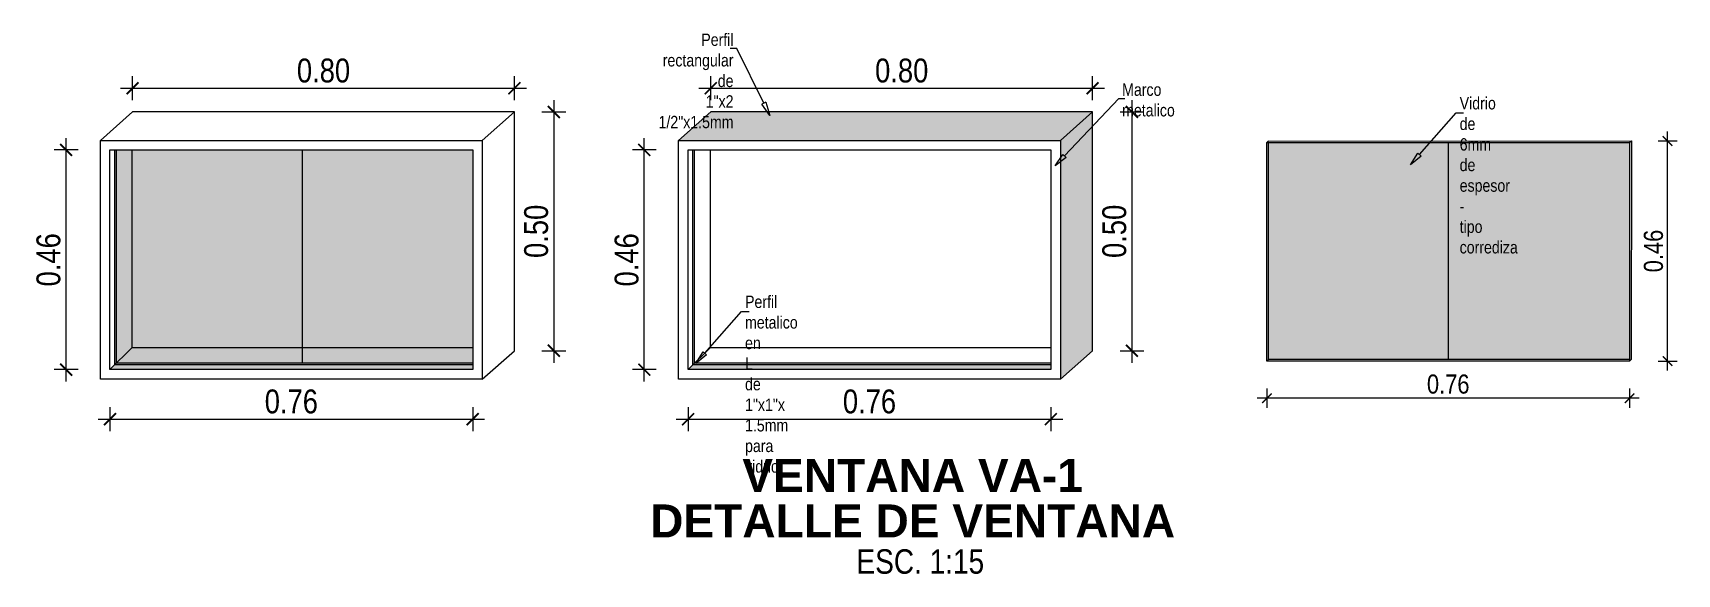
# Model space of a CAD drawing. Header units: metres. Extents: x 116.6 to 157, y -0.9 to 78.1.
# Drawn here: x 138.497 to 141.942, y 65.428 to 66.561 of the extents above; entities that cross this region are included whole.
import ezdxf
from ezdxf import colors
from ezdxf.entities.mleader import LeaderData, LeaderLine
from ezdxf.enums import TextEntityAlignment as Align
from ezdxf.math import Vec2, Vec3

# ---------------------------------------------------------------- set-up
doc = ezdxf.new("R2010")
doc.units = ezdxf.units.M
doc.layers.get('0').update_dxf_attribs({"color": 253})
doc.layers.get('Defpoints').update_dxf_attribs({"color": 30, "lineweight": 9})
for name, color, linetype, lineweight in [('-Acero techos', 252, 'Continuous', 13), ('-Acotado', 251, 'Continuous', 5), ('-Textos', 7, 'Continuous', 20), ('FIC-2ES_VEREDA', 253, 'Continuous', 5), ('ventana', 152, 'Continuous', 20)]:
    doc.layers.add(name, color=color, linetype=linetype, lineweight=lineweight)
doc.layers.add('A_50_CotasExter', color=253, linetype='Continuous')
doc.layers.add('G-TEXTOS-TITULOS', color=4, linetype='Continuous')
doc.styles.add('-Arial Narrow', font='ARIALN.TTF')
doc.styles.add('25-TITULO', font='arialbd.ttf', dxfattribs={"height": 0.1})
doc.dimstyles.new('Esc 1_20n', dxfattribs={"dimscale": 0.02, "dimtxt": 2, "dimasz": 1, "dimexe": 1, "dimexo": 1, "dimgap": 0.45, "dimtad": 1, "dimtoh": 1, "dimzin": 3, "dimdsep": 46, "dimtxsty": '-Arial Narrow', "dimblk": 'ARCHTICK', "dimcen": 1, "dimdle": 1, "dimclrd": 252, "dimclre": 252, "dimclrt": 252, "dimadec": 0, "dimazin": 0, "dimtfac": 1, "dimtix": 1, "dimtmove": 1, "dimatfit": 2, "dimldrblk": 'ARCHTICK', "dimfxl": 1, "dimfxlon": 1, "dimtolj": 2, "dimlwd": 5, "dimlwe": 5, "dimarcsym": 0})

msp = doc.modelspace()

# ---------------------------------------------------------------- texts
at = {"layer": '-Textos', "style": '-Arial Narrow'}
msp.add_text('ESC. 1:15', height=0.05122, dxfattribs=at).set_placement((140.3565, 65.4546), align=Align.MIDDLE_CENTER)
at = {"layer": 'G-TEXTOS-TITULOS', "color": 219, "true_color": 0x642165, "style": '25-TITULO'}
for s, p in [('VENTANA VA-1', (140.3404, 65.635)), ('DETALLE DE VENTANA', (140.3404, 65.5395))]:
    msp.add_text(s, height=0.069141, dxfattribs=at).set_placement(p, align=Align.MIDDLE_CENTER)

# ---------------------------------------------------------------- blocks, each defined once
blk = doc.blocks.new('_ArchTick')
at = {"color": 0, "linetype": 'ByBlock', "const_width": 0.15}
blk.add_lwpolyline([(-0.5, -0.5), (0.5, 0.5)], dxfattribs=at)
blk = doc.blocks.new('*D170')
at = {"layer": '-Acotado', "color": 252, "lineweight": 5, "transparency": 16777216}
for p, q in [((141.9219, 65.8543), (141.9219, 66.3551)), ((141.9019, 66.3351), (141.9419, 66.3351)), ((141.9019, 65.8743), (141.9419, 65.8743))]:
    blk.add_line(p, q, dxfattribs=at)
at = {"layer": 'Defpoints', "color": 0, "transparency": 16777216}
for p in [(141.72, 66.3351), (141.9219, 66.3351), (141.8163, 65.8743)]:
    blk.add_point(p, dxfattribs=at)
at = {"layer": '-Acotado', "color": 252, "lineweight": 5, "transparency": 16777216, "xscale": 0.02, "yscale": 0.02, "zscale": 0.02}
for p, rotation in [((141.9219, 66.3351), 90), ((141.9219, 65.8743), 270)]:
    blk.add_blockref('_ArchTick', p, dxfattribs=dict(at, rotation=rotation))
at = {"layer": '-Acotado', "color": 252, "transparency": 16777216, "insert": (141.8925, 66.1047), "char_height": 0.04, "attachment_point": 5, "rotation": 90, "style": '-Arial Narrow'}
blk.add_mtext('\\A2;0.46', dxfattribs=at)
blk = doc.blocks.new('*D171')
at = {"layer": '-Acotado', "color": 252, "lineweight": 5, "transparency": 16777216}
for p, q in [((141.8624, 65.7965), (141.0624, 65.7965)), ((141.0824, 65.8165), (141.0824, 65.7765)), ((141.8424, 65.8165), (141.8424, 65.7765))]:
    blk.add_line(p, q, dxfattribs=at)
at = {"layer": 'Defpoints', "color": 0, "transparency": 16777216}
for p in [(141.0824, 65.8743), (141.8424, 65.8743), (141.0824, 65.7965)]:
    blk.add_point(p, dxfattribs=at)
at = {"layer": '-Acotado', "color": 252, "lineweight": 5, "transparency": 16777216, "xscale": 0.02, "yscale": 0.02, "zscale": 0.02, "rotation": 180}
blk.add_blockref('_ArchTick', (141.0824, 65.7965), dxfattribs=at)
at = {"layer": '-Acotado', "color": 252, "lineweight": 5, "transparency": 16777216, "xscale": 0.02, "yscale": 0.02, "zscale": 0.02}
blk.add_blockref('_ArchTick', (141.8424, 65.7965), dxfattribs=at)
at = {"layer": '-Acotado', "color": 252, "transparency": 16777216, "insert": (141.4624, 65.8259), "char_height": 0.04, "attachment_point": 5, "style": '-Arial Narrow'}
blk.add_mtext('\\A2;0.76', dxfattribs=at)
blk = doc.blocks.new('_ClosedBlank')
at = {"color": 0, "linetype": 'ByBlock', "lineweight": -2}
for p, q in [((-1, 0.17), (0, 0)), ((-1, 0.17), (-1, -0.17)), ((0, 0), (-1, -0.17))]:
    blk.add_line(p, q, dxfattribs=at)
blk = doc.blocks.new('*D685')
at = {"layer": 'A_50_CotasExter', "color": 252, "lineweight": 5, "transparency": 16777216}
for p, q in [((138.7062, 66.4209), (138.7062, 66.4705)), ((139.5062, 66.4209), (139.5062, 66.4705)), ((138.6812, 66.4455), (139.5312, 66.4455))]:
    blk.add_line(p, q, dxfattribs=at)
at = {"layer": 'Defpoints', "color": 0, "transparency": 16777216}
for p in [(139.5062, 66.4455), (138.7062, 66.3959), (139.5062, 66.3959)]:
    blk.add_point(p, dxfattribs=at)
at = {"layer": 'A_50_CotasExter', "color": 252, "lineweight": 5, "transparency": 16777216, "xscale": 0.025, "yscale": 0.025, "zscale": 0.025, "rotation": 180}
blk.add_blockref('_ArchTick', (138.7062, 66.4455), dxfattribs=at)
at = {"layer": 'A_50_CotasExter', "color": 252, "lineweight": 5, "transparency": 16777216, "xscale": 0.025, "yscale": 0.025, "zscale": 0.025}
blk.add_blockref('_ArchTick', (139.5062, 66.4455), dxfattribs=at)
at = {"layer": 'A_50_CotasExter', "color": 252, "transparency": 16777216, "insert": (139.1062, 66.4823), "char_height": 0.05, "attachment_point": 5, "style": '-Arial Narrow'}
blk.add_mtext('\\A2;0.80', dxfattribs=at)
blk = doc.blocks.new('*D686')
at = {"layer": 'A_50_CotasExter', "color": 252, "lineweight": 5, "transparency": 16777216}
for p, q in [((138.6588, 65.7776), (138.6588, 65.7276)), ((139.4188, 65.7776), (139.4188, 65.7276)), ((138.6338, 65.7526), (139.4438, 65.7526))]:
    blk.add_line(p, q, dxfattribs=at)
at = {"layer": 'Defpoints', "color": 0, "transparency": 16777216}
for p in [(138.6588, 65.8563), (139.4188, 65.8563), (139.4188, 65.7526)]:
    blk.add_point(p, dxfattribs=at)
at = {"layer": 'A_50_CotasExter', "color": 252, "lineweight": 5, "transparency": 16777216, "xscale": 0.025, "yscale": 0.025, "zscale": 0.025, "rotation": 180}
blk.add_blockref('_ArchTick', (138.6588, 65.7526), dxfattribs=at)
at = {"layer": 'A_50_CotasExter', "color": 252, "lineweight": 5, "transparency": 16777216, "xscale": 0.025, "yscale": 0.025, "zscale": 0.025}
blk.add_blockref('_ArchTick', (139.4188, 65.7526), dxfattribs=at)
at = {"layer": 'A_50_CotasExter', "color": 252, "transparency": 16777216, "insert": (139.0388, 65.7894), "char_height": 0.05, "attachment_point": 5, "style": '-Arial Narrow'}
blk.add_mtext('\\A2;0.76', dxfattribs=at)
blk = doc.blocks.new('*D687')
at = {"layer": 'A_50_CotasExter', "color": 252, "lineweight": 5, "transparency": 16777216}
for p, q in [((138.5919, 66.3163), (138.5419, 66.3163)), ((138.5669, 65.8313), (138.5669, 66.3413)), ((138.5919, 65.8563), (138.5419, 65.8563))]:
    blk.add_line(p, q, dxfattribs=at)
at = {"layer": 'Defpoints', "color": 0, "transparency": 16777216}
for p in [(138.5669, 66.3163), (138.6588, 66.3163), (138.6588, 65.8563)]:
    blk.add_point(p, dxfattribs=at)
at = {"layer": 'A_50_CotasExter', "color": 252, "lineweight": 5, "transparency": 16777216, "xscale": 0.025, "yscale": 0.025, "zscale": 0.025}
for p, rotation in [((138.5669, 66.3163), 90), ((138.5669, 65.8563), 270)]:
    blk.add_blockref('_ArchTick', p, dxfattribs=dict(at, rotation=rotation))
at = {"layer": 'A_50_CotasExter', "color": 252, "transparency": 16777216, "insert": (138.5302, 66.0863), "char_height": 0.05, "attachment_point": 5, "rotation": 90, "style": '-Arial Narrow'}
blk.add_mtext('\\A2;0.46', dxfattribs=at)
blk = doc.blocks.new('*D688')
at = {"layer": 'A_50_CotasExter', "color": 252, "lineweight": 5, "transparency": 16777216}
for p, q in [((139.5887, 66.4209), (139.5887, 65.8709)), ((139.5637, 66.3959), (139.6137, 66.3959)), ((139.5637, 65.8959), (139.6137, 65.8959))]:
    blk.add_line(p, q, dxfattribs=at)
at = {"layer": 'Defpoints', "color": 0, "transparency": 16777216}
for p in [(139.5062, 66.3959), (139.5062, 65.8959), (139.5887, 65.8959)]:
    blk.add_point(p, dxfattribs=at)
at = {"layer": 'A_50_CotasExter', "color": 252, "lineweight": 5, "transparency": 16777216, "xscale": 0.025, "yscale": 0.025, "zscale": 0.025}
for p, rotation in [((139.5887, 66.3959), 90), ((139.5887, 65.8959), 270)]:
    blk.add_blockref('_ArchTick', p, dxfattribs=dict(at, rotation=rotation))
at = {"layer": 'A_50_CotasExter', "color": 252, "transparency": 16777216, "insert": (139.5519, 66.1459), "char_height": 0.05, "attachment_point": 5, "rotation": 90, "style": '-Arial Narrow'}
blk.add_mtext('\\A2;0.50', dxfattribs=at)
blk = doc.blocks.new('*D690')
at = {"layer": 'A_50_CotasExter', "color": 252, "lineweight": 5, "transparency": 16777216}
for p, q in [((139.9175, 66.4209), (139.9175, 66.4705)), ((140.7175, 66.4209), (140.7175, 66.4705)), ((139.8925, 66.4455), (140.7425, 66.4455))]:
    blk.add_line(p, q, dxfattribs=at)
at = {"layer": 'Defpoints', "color": 0, "transparency": 16777216}
for p in [(140.7175, 66.4455), (139.9175, 66.3959), (140.7175, 66.3959)]:
    blk.add_point(p, dxfattribs=at)
at = {"layer": 'A_50_CotasExter', "color": 252, "lineweight": 5, "transparency": 16777216, "xscale": 0.025, "yscale": 0.025, "zscale": 0.025, "rotation": 180}
blk.add_blockref('_ArchTick', (139.9175, 66.4455), dxfattribs=at)
at = {"layer": 'A_50_CotasExter', "color": 252, "lineweight": 5, "transparency": 16777216, "xscale": 0.025, "yscale": 0.025, "zscale": 0.025}
blk.add_blockref('_ArchTick', (140.7175, 66.4455), dxfattribs=at)
at = {"layer": 'A_50_CotasExter', "color": 252, "transparency": 16777216, "insert": (140.3175, 66.4823), "char_height": 0.05, "attachment_point": 5, "style": '-Arial Narrow'}
blk.add_mtext('\\A2;0.80', dxfattribs=at)
blk = doc.blocks.new('*D691')
at = {"layer": 'A_50_CotasExter', "color": 252, "lineweight": 5, "transparency": 16777216}
for p, q in [((139.87, 65.7776), (139.87, 65.7276)), ((140.63, 65.7776), (140.63, 65.7276)), ((139.845, 65.7526), (140.655, 65.7526))]:
    blk.add_line(p, q, dxfattribs=at)
at = {"layer": 'Defpoints', "color": 0, "transparency": 16777216}
for p in [(139.87, 65.8563), (140.63, 65.8563), (140.63, 65.7526)]:
    blk.add_point(p, dxfattribs=at)
at = {"layer": 'A_50_CotasExter', "color": 252, "lineweight": 5, "transparency": 16777216, "xscale": 0.025, "yscale": 0.025, "zscale": 0.025, "rotation": 180}
blk.add_blockref('_ArchTick', (139.87, 65.7526), dxfattribs=at)
at = {"layer": 'A_50_CotasExter', "color": 252, "lineweight": 5, "transparency": 16777216, "xscale": 0.025, "yscale": 0.025, "zscale": 0.025}
blk.add_blockref('_ArchTick', (140.63, 65.7526), dxfattribs=at)
at = {"layer": 'A_50_CotasExter', "color": 252, "transparency": 16777216, "insert": (140.25, 65.7894), "char_height": 0.05, "attachment_point": 5, "style": '-Arial Narrow'}
blk.add_mtext('\\A2;0.76', dxfattribs=at)
blk = doc.blocks.new('*D692')
at = {"layer": 'A_50_CotasExter', "color": 252, "lineweight": 5, "transparency": 16777216}
for p, q in [((139.8032, 66.3163), (139.7532, 66.3163)), ((139.7782, 65.8313), (139.7782, 66.3413)), ((139.8032, 65.8563), (139.7532, 65.8563))]:
    blk.add_line(p, q, dxfattribs=at)
at = {"layer": 'Defpoints', "color": 0, "transparency": 16777216}
for p in [(139.7782, 66.3163), (139.87, 66.3163), (139.87, 65.8563)]:
    blk.add_point(p, dxfattribs=at)
at = {"layer": 'A_50_CotasExter', "color": 252, "lineweight": 5, "transparency": 16777216, "xscale": 0.025, "yscale": 0.025, "zscale": 0.025}
for p, rotation in [((139.7782, 66.3163), 90), ((139.7782, 65.8563), 270)]:
    blk.add_blockref('_ArchTick', p, dxfattribs=dict(at, rotation=rotation))
at = {"layer": 'A_50_CotasExter', "color": 252, "transparency": 16777216, "insert": (139.7414, 66.0863), "char_height": 0.05, "attachment_point": 5, "rotation": 90, "style": '-Arial Narrow'}
blk.add_mtext('\\A2;0.46', dxfattribs=at)
blk = doc.blocks.new('*D689')
at = {"layer": 'A_50_CotasExter', "color": 252, "lineweight": 5, "transparency": 16777216}
for p, q in [((140.7999, 66.4209), (140.7999, 65.8709)), ((140.7749, 66.3959), (140.8249, 66.3959)), ((140.7749, 65.8959), (140.8249, 65.8959))]:
    blk.add_line(p, q, dxfattribs=at)
at = {"layer": 'Defpoints', "color": 0, "transparency": 16777216}
for p in [(140.7175, 66.3959), (140.7175, 65.8959), (140.7999, 65.8959)]:
    blk.add_point(p, dxfattribs=at)
at = {"layer": 'A_50_CotasExter', "color": 252, "lineweight": 5, "transparency": 16777216, "xscale": 0.025, "yscale": 0.025, "zscale": 0.025}
for p, rotation in [((140.7999, 66.3959), 90), ((140.7999, 65.8959), 270)]:
    blk.add_blockref('_ArchTick', p, dxfattribs=dict(at, rotation=rotation))
at = {"layer": 'A_50_CotasExter', "color": 252, "transparency": 16777216, "insert": (140.7631, 66.1459), "char_height": 0.05, "attachment_point": 5, "rotation": 90, "style": '-Arial Narrow'}
blk.add_mtext('\\A2;0.50', dxfattribs=at)

# ---------------------------------------------------------------- dimensions: what is measured, and where the dimension line sits
at = {"layer": '-Acotado'}
dim = msp.add_linear_dim(base=(141.9219, 66.3351), p1=(141.8163, 65.8743), p2=(141.72, 66.3351), angle=90, dimstyle='Esc 1_20n', dxfattribs=at)
dim.commit()
dim.dimension.update_dxf_attribs({"geometry": '*D170', "text_midpoint": (141.8925, 66.1047)})
dim = msp.add_linear_dim(base=(141.0824, 65.7965), p1=(141.8424, 65.8743), p2=(141.0824, 65.8743), dimstyle='Esc 1_20n', dxfattribs=at)
dim.commit()
dim.dimension.update_dxf_attribs({"geometry": '*D171', "text_midpoint": (141.4624, 65.8259)})
at = {"layer": 'A_50_CotasExter'}
for p1, p2, distance, picture, middle in [((138.7062, 66.3959), (139.5062, 66.3959), 0.0496, '*D685', (139.1062, 66.4823)), ((139.9175, 66.3959), (140.7175, 66.3959), 0.0496, '*D690', (140.3175, 66.4823)), ((139.5062, 66.3959), (139.5062, 65.8959), 0.0824, '*D688', (139.5519, 66.1459)), ((140.7175, 66.3959), (140.7175, 65.8959), 0.0824, '*D689', (140.7631, 66.1459)), ((138.6588, 65.8563), (138.6588, 66.3163), 0.0918, '*D687', (138.5302, 66.0863)), ((139.87, 65.8563), (139.87, 66.3163), 0.0918, '*D692', (139.7414, 66.0863)), ((138.6588, 65.8563), (139.4188, 65.8563), -0.1038, '*D686', (139.0388, 65.7894)), ((139.87, 65.8563), (140.63, 65.8563), -0.1038, '*D691', (140.25, 65.7894))]:
    dim = msp.add_aligned_dim(p1=p1, p2=p2, distance=distance, dimstyle='Esc 1_20n', override={"dimscale": 0.025}, dxfattribs=at)
    dim.commit()
    dim.dimension.update_dxf_attribs({"geometry": picture, "text_midpoint": middle})

# ---------------------------------------------------------------- hatches: boundary and pattern name
at = {"layer": '-Acero techos', "true_color": 0x939598}
h = msp.add_hatch(color=252, dxfattribs=at)
h.dxf.hatch_style = 1
h.paths.add_polyline_path([(140.7175, 66.3959), (139.9175, 66.3959), (139.85, 66.3363), (140.65, 66.3363)])
h.paths.add_polyline_path([(140.7175, 66.3959), (140.65, 66.3363), (140.65, 65.8363), (140.7175, 65.8959)])
at = {"layer": '-Acero techos', "true_color": 0xadddf7}
h = msp.add_hatch(dxfattribs=at)
h.set_pattern_fill('AR-CONC', color=141, scale=0.0001)
h.set_pattern_definition([(50, (-1387.911914, -1356.432336), (0.0182184669, -0.00159390855), [0.001905, -0.020955]), (355, (-1387.911914, -1356.432336), (-0.00352434214, 0.01910568452), [0.001524, -0.01676405842]), (100.4514447, (-1387.910396, -1356.432468), (0.01469412471, 0.01751177519), [0.00161900088, -0.01780902446]), (46.1842, (-1387.911914, -1356.427256), (0.0271079041, -0.0042042328), [0.0028575, -0.0314325]), (96.6355576, (-1387.909655, -1356.427606), (0.0237404134, 0.02474261246), [0.0024285023, -0.0267135608]), (351.1841512, (-1387.911914, -1356.427256), (0.0237404134, 0.02474261246), [0.0022859967, -0.0251459732]), (21, (-1387.909374, -1356.428526), (0.01516143913, -0.01022651982), [0.001905, -0.020955]), (326, (-1387.909374, -1356.428526), (0.00618020283, 0.01841879661), [0.001524, -0.016764]), (71.451445, (-1387.90811, -1356.429378), (0.02134164193, 0.00819227689), [0.00161900088, -0.01780899376]), (37.5, (-1387.911914, -1356.4323355), (0.000308860325, 0.008455503887), [0, -0.0165608, 0, -0.017018, 0, -0.0168275]), (7.5, (-1387.911914, -1356.4323355), (0.00668196625, 0.01001805748), [0, -0.0097028, 0, -0.0161798, 0, -0.0064135]), (327.5, (-1387.917578, -1356.4323355), (0.013559059517, -0.0005728744), [0, -0.00635, 0, -0.019812, 0, -0.026289]), (317.5, (-1387.920118, -1356.432336), (0.01481291814, 0.0025426491), [0, -0.008255, 0, -0.0131572, 0, -0.018669])])
h.paths.add_polyline_path([(139.4188, 65.8664), (139.4188, 66.3163), (138.6689, 66.3163), (138.6689, 65.8665)])
h = msp.add_hatch(dxfattribs=at)
h.set_pattern_fill('AR-CONC', color=141, scale=0.0001)
h.set_pattern_definition([(50, (-1385.544629, -1355.732068), (0.0182184669, -0.00159390855), [0.001905, -0.020955]), (355, (-1385.54463, -1355.732068), (-0.00352434214, 0.01910568452), [0.001524, -0.01676405842]), (100.4514447, (-1385.543111, -1355.7322), (0.01469412471, 0.01751177519), [0.00161900088, -0.01780902446]), (46.1842, (-1385.54463, -1355.726988), (0.0271079041, -0.0042042328), [0.0028575, -0.0314325]), (96.6355576, (-1385.54237, -1355.727338), (0.0237404134, 0.02474261246), [0.0024285023, -0.0267135608]), (351.1841512, (-1385.54463, -1355.726988), (0.0237404134, 0.02474261246), [0.0022859967, -0.0251459732]), (21, (-1385.542089, -1355.728258), (0.01516143913, -0.01022651982), [0.001905, -0.020955]), (326, (-1385.54209, -1355.728258), (0.00618020283, 0.01841879661), [0.001524, -0.016764]), (71.451445, (-1385.540826, -1355.72911), (0.02134164193, 0.00819227689), [0.00161900088, -0.01780899376]), (37.5, (-1385.544629, -1355.732068), (0.000308860325, 0.008455503887), [0, -0.0165608, 0, -0.017018, 0, -0.0168275]), (7.5, (-1385.544629, -1355.732068), (0.00668196625, 0.01001805748), [0, -0.0097028, 0, -0.0161798, 0, -0.0064135]), (327.5, (-1385.5502934, -1355.732068), (0.013559059517, -0.0005728744), [0, -0.00635, 0, -0.019812, 0, -0.026289]), (317.5, (-1385.552833, -1355.732068), (0.01481291814, 0.0025426491), [0, -0.008255, 0, -0.0131572, 0, -0.018669])])
h.paths.add_polyline_path([(141.086, 65.8778), (141.8424, 65.8778), (141.8424, 66.3318), (141.086, 66.3318)])
at = {"layer": '-Acero techos', "true_color": 0xc7c8ca}
h = msp.add_hatch(color=9, dxfattribs=at)
h.dxf.hatch_style = 1
h.paths.add_polyline_path([(138.6689, 65.8664), (138.6588, 65.8563), (139.4188, 65.8563), (139.4188, 65.8664)])
h = msp.add_hatch(color=9, dxfattribs=at)
h.dxf.hatch_style = 1
h.paths.add_polyline_path([(139.8801, 65.8664), (139.87, 65.8563), (140.63, 65.8563), (140.63, 65.8664)])

# ---------------------------------------------------------------- linework, layer by layer
at = {"layer": '-Acero techos'}
for p, q in [((139.5062, 65.8959), (139.5062, 66.3959)), ((140.7175, 65.8959), (140.7175, 66.3959)), ((138.6689, 65.8664), (138.6689, 66.3163)), ((138.6725, 65.87), (138.6725, 66.3163)), ((138.7053, 65.9029), (138.7053, 66.3163)), ((139.8802, 65.8664), (139.8802, 66.3163)), ((139.8837, 65.87), (139.8837, 66.3163)), ((139.9166, 65.9029), (139.9166, 66.3163)), ((141.0824, 66.3318), (141.0861, 66.3352)), ((141.0824, 66.3318), (141.8424, 66.3318)), ((141.0824, 65.8743), (141.0824, 66.3318)), ((141.086, 66.335), (141.8462, 66.3351)), ((141.086, 65.8778), (141.086, 66.3318)), ((141.8424, 66.3318), (141.8461, 66.3352)), ((141.8424, 66.3318), (141.8424, 65.8743)), ((141.8462, 66.3351), (141.846, 65.8778)), ((138.6588, 65.8563), (138.7053, 65.9029)), ((138.7053, 65.9029), (139.4188, 65.9029)), ((139.87, 65.8563), (139.9166, 65.9029)), ((139.9166, 65.9029), (140.63, 65.9029)), ((139.4188, 65.8664), (138.6689, 65.8664)), ((139.4188, 65.87), (138.6725, 65.87)), ((140.63, 65.8664), (139.8802, 65.8664)), ((140.63, 65.87), (139.8837, 65.87)), ((141.0824, 65.8743), (141.086, 65.8778)), ((141.8424, 65.8743), (141.0824, 65.8743)), ((141.8424, 65.8778), (141.086, 65.8778)), ((141.8424, 65.8743), (141.846, 65.8778))]:
    msp.add_line(p, q, dxfattribs=at)
at = {"layer": 'FIC-2ES_VEREDA'}
for p, q in [((139.0621, 65.87), (139.0621, 66.3163)), ((141.4624, 66.3318), (141.4624, 65.8778))]:
    msp.add_line(p, q, dxfattribs=at)
at = {"layer": 'ventana', "color": 18, "true_color": 0x000000}
for p, q in [((138.6388, 66.3363), (138.7062, 66.3959)), ((139.5062, 66.3959), (138.7062, 66.3959)), ((139.4388, 66.3363), (139.5062, 66.3959)), ((139.85, 66.3363), (139.9175, 66.3959)), ((140.7175, 66.3959), (139.9175, 66.3959)), ((140.65, 66.3363), (140.7175, 66.3959)), ((138.6388, 65.8363), (138.6388, 66.3363)), ((138.6388, 66.3363), (139.4388, 66.3363)), ((138.6588, 65.8563), (138.6588, 66.3163)), ((138.6588, 66.3163), (139.4188, 66.3163)), ((139.4188, 66.3163), (139.4188, 65.8563)), ((139.4388, 66.3363), (139.4388, 65.8363)), ((139.85, 65.8363), (139.85, 66.3363)), ((139.85, 66.3363), (140.65, 66.3363)), ((139.87, 65.8563), (139.87, 66.3163)), ((139.87, 66.3163), (140.63, 66.3163)), ((140.63, 66.3163), (140.63, 65.8563)), ((140.65, 66.3363), (140.65, 65.8363)), ((139.4388, 65.8363), (139.5062, 65.8959)), ((140.65, 65.8363), (140.7175, 65.8959)), ((139.4388, 65.8363), (138.6388, 65.8363)), ((139.4188, 65.8563), (138.6588, 65.8563)), ((140.65, 65.8363), (139.85, 65.8363)), ((140.63, 65.8563), (139.87, 65.8563))]:
    msp.add_line(p, q, dxfattribs=at)

msp.set_redraw_order([(e.dxf.handle, doc.entitydb.next_handle()) for e in msp.query("TEXT MTEXT ATTDEF DIMENSION ARC_DIMENSION")])  # texts and dimensions are drawn at this point

# ---------------------------------------------------------------- leaders
at = {"layer": '-Acotado'}
ml = msp.add_multileader_mtext('Standard', dxfattribs=at)
ml.set_content('Perfil rectangular de 1"x2 1/2"x1.5mm', color=7, style='-Arial Narrow')
ml.set_leader_properties(color=7, linetype='ByLayer', lineweight=0)
ml.set_arrow_properties(name='CLOSEDBLANK')
ml.build(insert=Vec2(0, 0))
ml.multileader.update_dxf_attribs({"has_dogleg": 0, "text_left_attachment_type": 6, "text_right_attachment_type": 6, "dogleg_length": 0, "arrow_head_size": 0.0287, "scale": 0.025})
ctx = ml.context
ctx.base_point, ctx.scale, ctx.char_height, ctx.arrow_head_size, ctx.landing_gap_size, ctx.plane_origin = Vec3(139.6965, 66.529), 0.025, 0.025852, 0.0287, 0.00718, Vec3(140.3805, 66.5013)
ctx.left_attachment, ctx.right_attachment, ctx.text_align_type = 6, 6, 2
notes = []
notes.append((ctx, [(1, (1, 1, 0), (139.9723, 66.529), (-1, 0), 0, [(0, [(140.0413, 66.3886)], 0, [])])]))
ctx.mtext.insert, ctx.mtext.width, ctx.mtext.alignment, ctx.mtext.flow_direction = Vec3(139.9651, 66.5601), 0.287601, 3, 5
ml = msp.add_multileader_mtext('Standard', dxfattribs=at)
ml.set_content('Marco metalico  ', color=7, style='-Arial Narrow')
ml.set_leader_properties(color=7, linetype='ByLayer', lineweight=0)
ml.set_arrow_properties(name='CLOSEDBLANK')
ml.build(insert=Vec2(0, 0))
ml.multileader.update_dxf_attribs({"has_dogleg": 0, "text_left_attachment_type": 6, "text_right_attachment_type": 6, "dogleg_length": 0, "arrow_head_size": 0.0287, "scale": 0.025})
ctx = ml.context
ctx.base_point, ctx.scale, ctx.char_height, ctx.arrow_head_size, ctx.landing_gap_size, ctx.plane_origin = Vec3(140.7722, 66.4244), 0.025, 0.025852, 0.0287, 0.00718, Vec3(141.7146, 66.3967)
ctx.left_attachment, ctx.right_attachment = 6, 6
notes.append((ctx, [(0, (1, 1, 0), (140.7722, 66.4244), (1, 0), 0, [(0, [(140.6388, 66.2828)], 0, [])])]))
ctx.mtext.insert, ctx.mtext.width, ctx.mtext.flow_direction = Vec3(140.7793, 66.4555), 0.221909, 5
ml = msp.add_multileader_mtext('Standard', dxfattribs=at)
ml.set_content('Vidrio de 6mm de espesor - tipo corrediza', color=7, style='-Arial Narrow')
ml.set_leader_properties(color=7, linetype='ByLayer', lineweight=0)
ml.set_arrow_properties(name='CLOSEDBLANK')
ml.build(insert=Vec2(0, 0))
ml.multileader.update_dxf_attribs({"has_dogleg": 0, "text_left_attachment_type": 6, "text_right_attachment_type": 6, "dogleg_length": 0, "arrow_head_size": 0.0287, "scale": 0.025})
ctx = ml.context
ctx.base_point, ctx.scale, ctx.char_height, ctx.arrow_head_size, ctx.landing_gap_size, ctx.plane_origin = Vec3(141.4792, 66.3941), 0.025, 0.025852, 0.0287, 0.00718, Vec3(142.4217, 66.3663)
ctx.left_attachment, ctx.right_attachment = 6, 6
notes.append((ctx, [(0, (1, 1, 0), (141.4792, 66.3941), (1, 0), 0, [(0, [(141.3833, 66.285)], 0, [])])]))
ctx.mtext.insert, ctx.mtext.width, ctx.mtext.flow_direction = Vec3(141.4864, 66.4271), 0.329809, 5
ml = msp.add_multileader_mtext('Standard', dxfattribs=at)
ml.set_content('Perfil metalico en L de 1"x1"x 1.5mm  para vidrio', color=7, style='-Arial Narrow')
ml.set_leader_properties(color=7, linetype='ByLayer', lineweight=0)
ml.set_arrow_properties(name='CLOSEDBLANK')
ml.build(insert=Vec2(0, 0))
ml.multileader.update_dxf_attribs({"has_dogleg": 0, "text_left_attachment_type": 6, "text_right_attachment_type": 6, "dogleg_length": 0, "arrow_head_size": 0.0287, "scale": 0.025})
ctx = ml.context
ctx.base_point, ctx.scale, ctx.char_height, ctx.arrow_head_size, ctx.landing_gap_size, ctx.plane_origin = Vec3(139.9821, 65.9783), 0.025, 0.025852, 0.0287, 0.00718, Vec3(140.6246, 65.9505)
ctx.left_attachment, ctx.right_attachment = 6, 6
notes.append((ctx, [(0, (1, 1, 0), (139.9821, 65.9783), (1, 0), 0, [(0, [(139.8862, 65.8691)], 0, [])])]))
ctx.mtext.insert, ctx.mtext.width, ctx.mtext.flow_direction = Vec3(139.9893, 66.0113), 0.355833, 5
for ctx, leaders in notes:
    for number, flags, end, landing, length, lines in leaders:
        leader = LeaderData()
        leader.index, (leader.has_last_leader_line, leader.has_dogleg_vector, leader.attachment_direction) = number, flags
        leader.last_leader_point, leader.dogleg_vector, leader.dogleg_length = Vec3(end), Vec3(landing), length
        for number, points, colour, breaks in lines:
            line = LeaderLine()
            line.index, line.vertices, line.color, line.breaks = number, Vec3.list(points), colors.encode_raw_color(colour), breaks
            leader.lines.append(line)
        ctx.leaders.append(leader)

doc.saveas('drawing.dxf')
